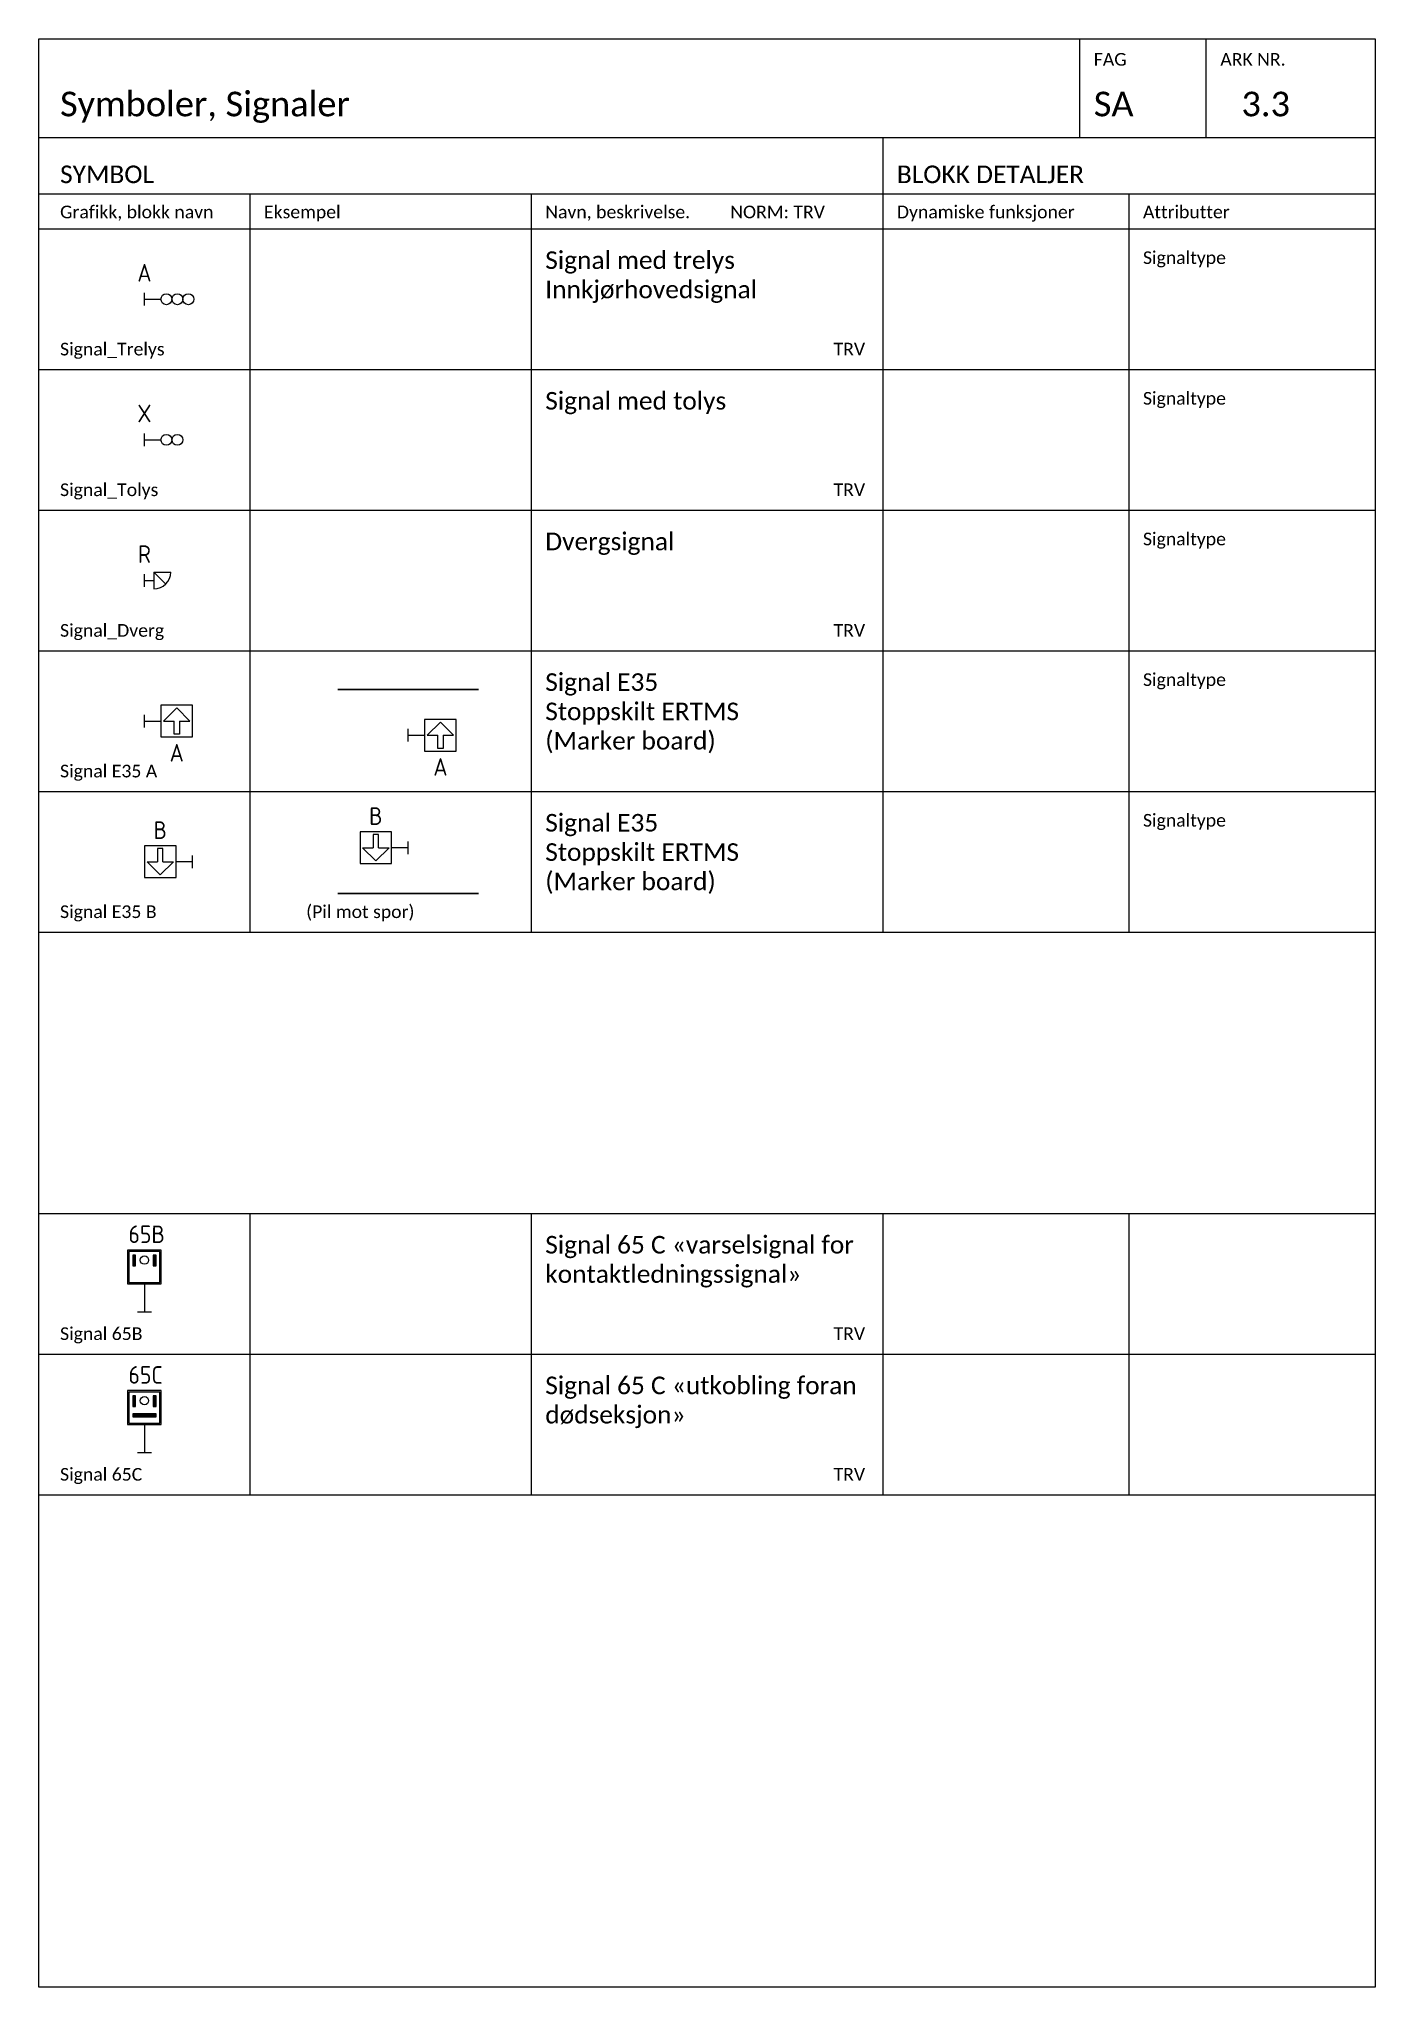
# Model space of a CAD drawing. Header units: millimetres. Extents: x -120 to 610, y -1213 to 277.
# Drawn here: x 420 to 610, y -614 to -337 of the extents above; entities that cross this region are included whole.
import ezdxf
from ezdxf.enums import TextEntityAlignment as Align

# ---------------------------------------------------------------- set-up
doc = ezdxf.new("R2010")
doc.units = ezdxf.units.MM
for name, color, linetype in [('JBTEH_ATT_Tekst', 2, 'Continuous'), ('JBTEH_Komponenter', 4, 'Continuous'), ('RAMME', 5, 'Continuous'), ('RAMME SYMBOLER', 4, 'Continuous'), ('RAMME TEKST', 7, 'Continuous')]:
    doc.layers.add(name, color=color, linetype=linetype)
doc.layers.add('JBTEH_KTL_Sort', color=7, linetype='Continuous', lineweight=35)
doc.styles.add('Calibri', font='calibri.ttf')
doc.styles.add('ISO25', font='isocp.shx', dxfattribs={"width": 0.9, "height": 2.5})

msp = doc.modelspace()

# ---------------------------------------------------------------- texts
at = {"layer": 'RAMME TEKST', "linetype": 'ByBlock', "style": 'Calibri'}
for s, height, p in [('FAG', 1.8, (570, -340.8)), ('ARK NR.', 1.8, (588, -340.8)), ('Symboler, Signaler', 3.5, (423, -348)), ('SA', 3.5, (570, -348)), ('3.3', 3.5, (591, -348)), ('SYMBOL', 2.5, (423, -357.5)), ('BLOKK DETALJER', 2.5, (542, -357.5)), ('Grafikk, blokk navn', 1.8, (423, -362.5)), ('Eksempel', 1.8, (452, -362.5)), ('Navn, beskrivelse.         NORM: TRV', 1.8, (492, -362.5)), ('Dynamiske funksjoner', 1.8, (542, -362.5)), ('Attributter', 1.8, (577, -362.5)), ('Signaltype', 1.8, (577, -369)), ('Signal_Trelys ', 1.8, (423, -382)), ('TRV', 1.8, (533, -382)), ('Signaltype', 1.8, (577, -389)), ('Signal_Tolys ', 1.8, (423, -402)), ('TRV', 1.8, (533, -402)), ('Signaltype', 1.8, (577, -409)), ('Signal_Dverg', 1.8, (423, -422)), ('TRV', 1.8, (533, -422)), ('Signaltype', 1.8, (577, -429)), ('Signal E35 A', 1.8, (423, -442)), ('Signaltype', 1.8, (577, -449)), ('Signal E35 B', 1.8, (423, -462)), ('(Pil mot spor)', 1.8, (458, -462)), ('Signal 65B ', 1.8, (423, -522)), ('TRV', 1.8, (533, -522)), ('Signal 65C', 1.8, (423, -542)), ('TRV', 1.8, (533, -542))]:
    msp.add_text(s, height=height, dxfattribs=at).set_placement(p)
at = {"layer": 'RAMME TEKST', "linetype": 'ByBlock', "char_height": 2.5, "width": 46, "attachment_point": 1, "style": 'Calibri'}
for s, insert in [('Signal med trelys\\PInnkjørhovedsignal', (492, -367.2)), ('Signal med tolys', (492, -387.2)), ('Dvergsignal', (492, -407.2)), ('Signal E35\\PStoppskilt ERTMS\\P(Marker board)', (492, -427.2)), ('Signal E35\\PStoppskilt ERTMS\\P(Marker board)', (492, -447.2)), ('Signal 65 C «varselsignal for kontaktledningssignal»', (492, -507.2)), ('Signal 65 C «utkobling foran dødseksjon»', (492, -527.2))]:
    msp.add_mtext(s, dxfattribs=dict(at, insert=insert))

# ---------------------------------------------------------------- blocks, each defined once
blk = doc.blocks.new('Signal_Trelys')
for p, q in [((0, -0.9), (0, 0.9)), ((0, 0), (2.34375, 0))]:
    blk.add_line(p, q)
for centre in [(3.125, 0), (4.6875, 0), (6.25, 0)]:
    blk.add_circle(centre, 0.78125)
at = {"layer": 'JBTEH_ATT_Tekst', "style": 'ISO25'}
blk.add_attdef('Signaltype', text='', height=2.5, dxfattribs=at).set_placement((0, 2.5), align=Align.CENTER)
blk = doc.blocks.new('Signal_Tolys')
for p, q in [((0, -0.9), (0, 0.9)), ((0, 0), (2.34375, 0))]:
    blk.add_line(p, q)
for centre in [(3.125, 0), (4.6875, 0)]:
    blk.add_circle(centre, 0.78125)
at = {"layer": 'JBTEH_ATT_Tekst', "style": 'ISO25'}
blk.add_attdef('Signaltype', text='', height=2.5, dxfattribs=at).set_placement((0, 2.5), align=Align.CENTER)
blk = doc.blocks.new('Signal_Dverg')
for p, q in [((0, -0.9), (0, 0.9)), ((0, 0), (1.34, 0)), ((1.34, 1.2), (1.34, -1.2)), ((1.34, 1.2), (3.74, 1.2)), ((1.34, 1.2), (3.04, -0.5))]:
    blk.add_line(p, q)
blk.add_arc((1.34, 1.2), 2.4, 270, 0)
at = {"layer": 'JBTEH_ATT_Tekst', "style": 'ISO25'}
blk.add_attdef('Signaltype', text='', height=2.5, dxfattribs=at).set_placement((0, 2.5), align=Align.CENTER)
blk = doc.blocks.new('Signal 65B')
h = blk.add_hatch(color=256)
h.paths.add_polyline_path([(2.2, 8.6), (-2.2, 8.6), (-2.2, 4.2), (2.2, 4.2)], flags=16)
h.paths.add_polyline_path([(2.4, 8.8), (-2.4, 8.8), (-2.4, 4), (2.4, 4)])
h = blk.add_hatch(color=256)
h.paths.add_polyline_path([(-1.65, 6.55), (-1.25, 6.55), (-1.25, 8.05), (-1.65, 8.05)])
h.paths.add_polyline_path([(1.25, 6.55), (1.65, 6.55), (1.65, 8.05), (1.25, 8.05)])
for p, q in [((0, 4), (0, 0)), ((-1, 0), (1, 0))]:
    blk.add_line(p, q)
for points in [[(2.4, 8.8), (-2.4, 8.8), (-2.4, 4), (2.4, 4)], [(2.2, 8.6), (-2.2, 8.6), (-2.2, 4.2), (2.2, 4.2)], [(-1.65, 6.55), (-1.25, 6.55), (-1.25, 8.05), (-1.65, 8.05)], [(1.25, 6.55), (1.65, 6.55), (1.65, 8.05), (1.25, 8.05)]]:
    blk.add_lwpolyline(points, close=True)
blk.add_circle((0, 7.375), 0.6)
at = {"color": 2, "style": 'ISO25'}
blk.add_text('65B', height=2.5, rotation=359.73888, dxfattribs=at).set_placement((-2.271, 9.8))
blk = doc.blocks.new('Signal 65C')
h = blk.add_hatch(color=256)
h.paths.add_polyline_path([(2.2, 8.6), (-2.2, 8.6), (-2.2, 4.2), (2.2, 4.2)], flags=16)
h.paths.add_polyline_path([(2.4, 8.8), (-2.4, 8.8), (-2.4, 4), (2.4, 4)])
h = blk.add_hatch(color=256)
h.paths.add_polyline_path([(-1.65, 6.55), (-1.25, 6.55), (-1.25, 8.05), (-1.65, 8.05)])
h.paths.add_polyline_path([(1.25, 6.55), (1.65, 6.55), (1.65, 8.05), (1.25, 8.05)])
blk.add_hatch(color=256).paths.add_polyline_path([(-1.65, 5.1), (1.65, 5.1), (1.65, 5.5), (-1.65, 5.5)])
for p, q in [((0, 4), (0, 0)), ((-1, 0), (1, 0))]:
    blk.add_line(p, q)
for points in [[(2.4, 8.8), (-2.4, 8.8), (-2.4, 4), (2.4, 4)], [(2.2, 8.6), (-2.2, 8.6), (-2.2, 4.2), (2.2, 4.2)], [(-1.65, 6.55), (-1.25, 6.55), (-1.25, 8.05), (-1.65, 8.05)], [(1.25, 6.55), (1.65, 6.55), (1.65, 8.05), (1.25, 8.05)], [(-1.65, 5.1), (1.65, 5.1), (1.65, 5.5), (-1.65, 5.5)]]:
    blk.add_lwpolyline(points, close=True)
blk.add_circle((0, 7.375), 0.6)
at = {"color": 2, "style": 'ISO25'}
blk.add_text('65C', height=2.5, rotation=359.73888, dxfattribs=at).set_placement((-2.271, 9.8))
blk = doc.blocks.new('Signal E35 B')
for p, q in [((0, 0), (-2.34375, 0)), ((0, -0.9), (0, 0.9)), ((-6.46875, 0), (-4.96875, 0)), ((-6.46875, 0), (-4.59375, -1.875)), ((-4.59375, -1.875), (-2.71875, 0)), ((-4.21875, 0), (-2.71875, 0))]:
    blk.add_line(p, q)
blk.add_lwpolyline([(-6.84375, -2.25), (-2.34375, -2.25), (-2.34375, 2.25), (-6.84375, 2.25)], close=True)
blk.add_lwpolyline([(-4.21875, 0), (-4.21875, 1.875), (-4.96875, 1.875), (-4.96875, 0)])
at = {"layer": 'JBTEH_ATT_Tekst', "style": 'ISO25'}
blk.add_attdef('Signaltype', text='', height=2.5, dxfattribs=at).set_placement((-4.59375, 3.25), align=Align.CENTER)
blk = doc.blocks.new('Signal E35 A')
for p, q in [((0, -0.9), (0, 0.9)), ((0, 0), (2.34375, 0)), ((2.71875, 0), (4.59375, 1.875)), ((4.59375, 1.875), (6.46875, 0)), ((2.71875, 0), (4.21875, 0)), ((4.96875, 0), (6.46875, 0))]:
    blk.add_line(p, q)
blk.add_lwpolyline([(2.34375, -2.25), (6.84375, -2.25), (6.84375, 2.25), (2.34375, 2.25)], close=True)
blk.add_lwpolyline([(4.96875, 0), (4.96875, -1.875), (4.21875, -1.875), (4.21875, 0)])
at = {"layer": 'JBTEH_ATT_Tekst', "style": 'ISO25'}
blk.add_attdef('Signaltype', text='', height=2.5, dxfattribs=at).set_placement((4.59375, -5.75), align=Align.CENTER)

# ---------------------------------------------------------------- linework, layer by layer
at = {"layer": 'JBTEH_KTL_Sort'}
for points in [[(482.5, -429.5), (462.5, -429.5)], [(482.5, -458.5), (462.5, -458.5)]]:
    msp.add_lwpolyline(points, dxfattribs=at)
at = {"layer": 'RAMME'}
msp.add_line((420, -351), (610, -351), dxfattribs=at)
msp.add_lwpolyline([(610, -614), (420, -614), (420, -337), (610, -337)], close=True, dxfattribs=at)
at = {"layer": 'RAMME SYMBOLER'}
for p, q in [((568, -351), (568, -337)), ((586, -351), (586, -337)), ((540, -351), (540, -464)), ((420, -359), (610, -359)), ((450, -359), (450, -464)), ((490, -359), (490, -464)), ((575, -359), (575, -464)), ((420, -364), (610, -364)), ((420, -384), (610, -384)), ((420, -404), (610, -404)), ((420, -424), (610, -424)), ((420, -444), (610, -444)), ((420, -464), (610, -464)), ((420, -504), (610, -504)), ((450, -504), (450, -544)), ((490, -504), (490, -544)), ((540, -504), (540, -544)), ((575, -504), (575, -544)), ((420, -524), (610, -524)), ((420, -544), (610, -544)), ((420, -544), (610, -544))]:
    msp.add_line(p, q, dxfattribs=at)

# ---------------------------------------------------------------- block references
at = {"layer": 'JBTEH_Komponenter'}
for name, p, values in [('Signal_Trelys', (435, -374), {'Signaltype': 'A'}), ('Signal_Tolys', (435, -394), {'Signaltype': 'X'}), ('Signal_Dverg', (435, -414), {'Signaltype': 'R'}), ('Signal E35 A', (435, -434), {'Signaltype': 'A'}), ('Signal E35 A', (472.5, -436), {'Signaltype': 'A'}), ('Signal E35 B', (441.84, -454), {'Signaltype': 'B'}), ('Signal E35 B', (472.5, -452), {'Signaltype': 'B'})]:
    msp.add_blockref(name, p, dxfattribs=at).add_auto_attribs(values)
for name, p in [('Signal 65B', (435, -518)), ('Signal 65C', (435, -538))]:
    msp.add_blockref(name, p, dxfattribs=at)

msp.set_redraw_order([(e.dxf.handle, doc.entitydb.next_handle()) for e in msp.query("TEXT MTEXT ATTDEF DIMENSION ARC_DIMENSION")])  # texts and dimensions are drawn at this point

doc.saveas('drawing.dxf')
